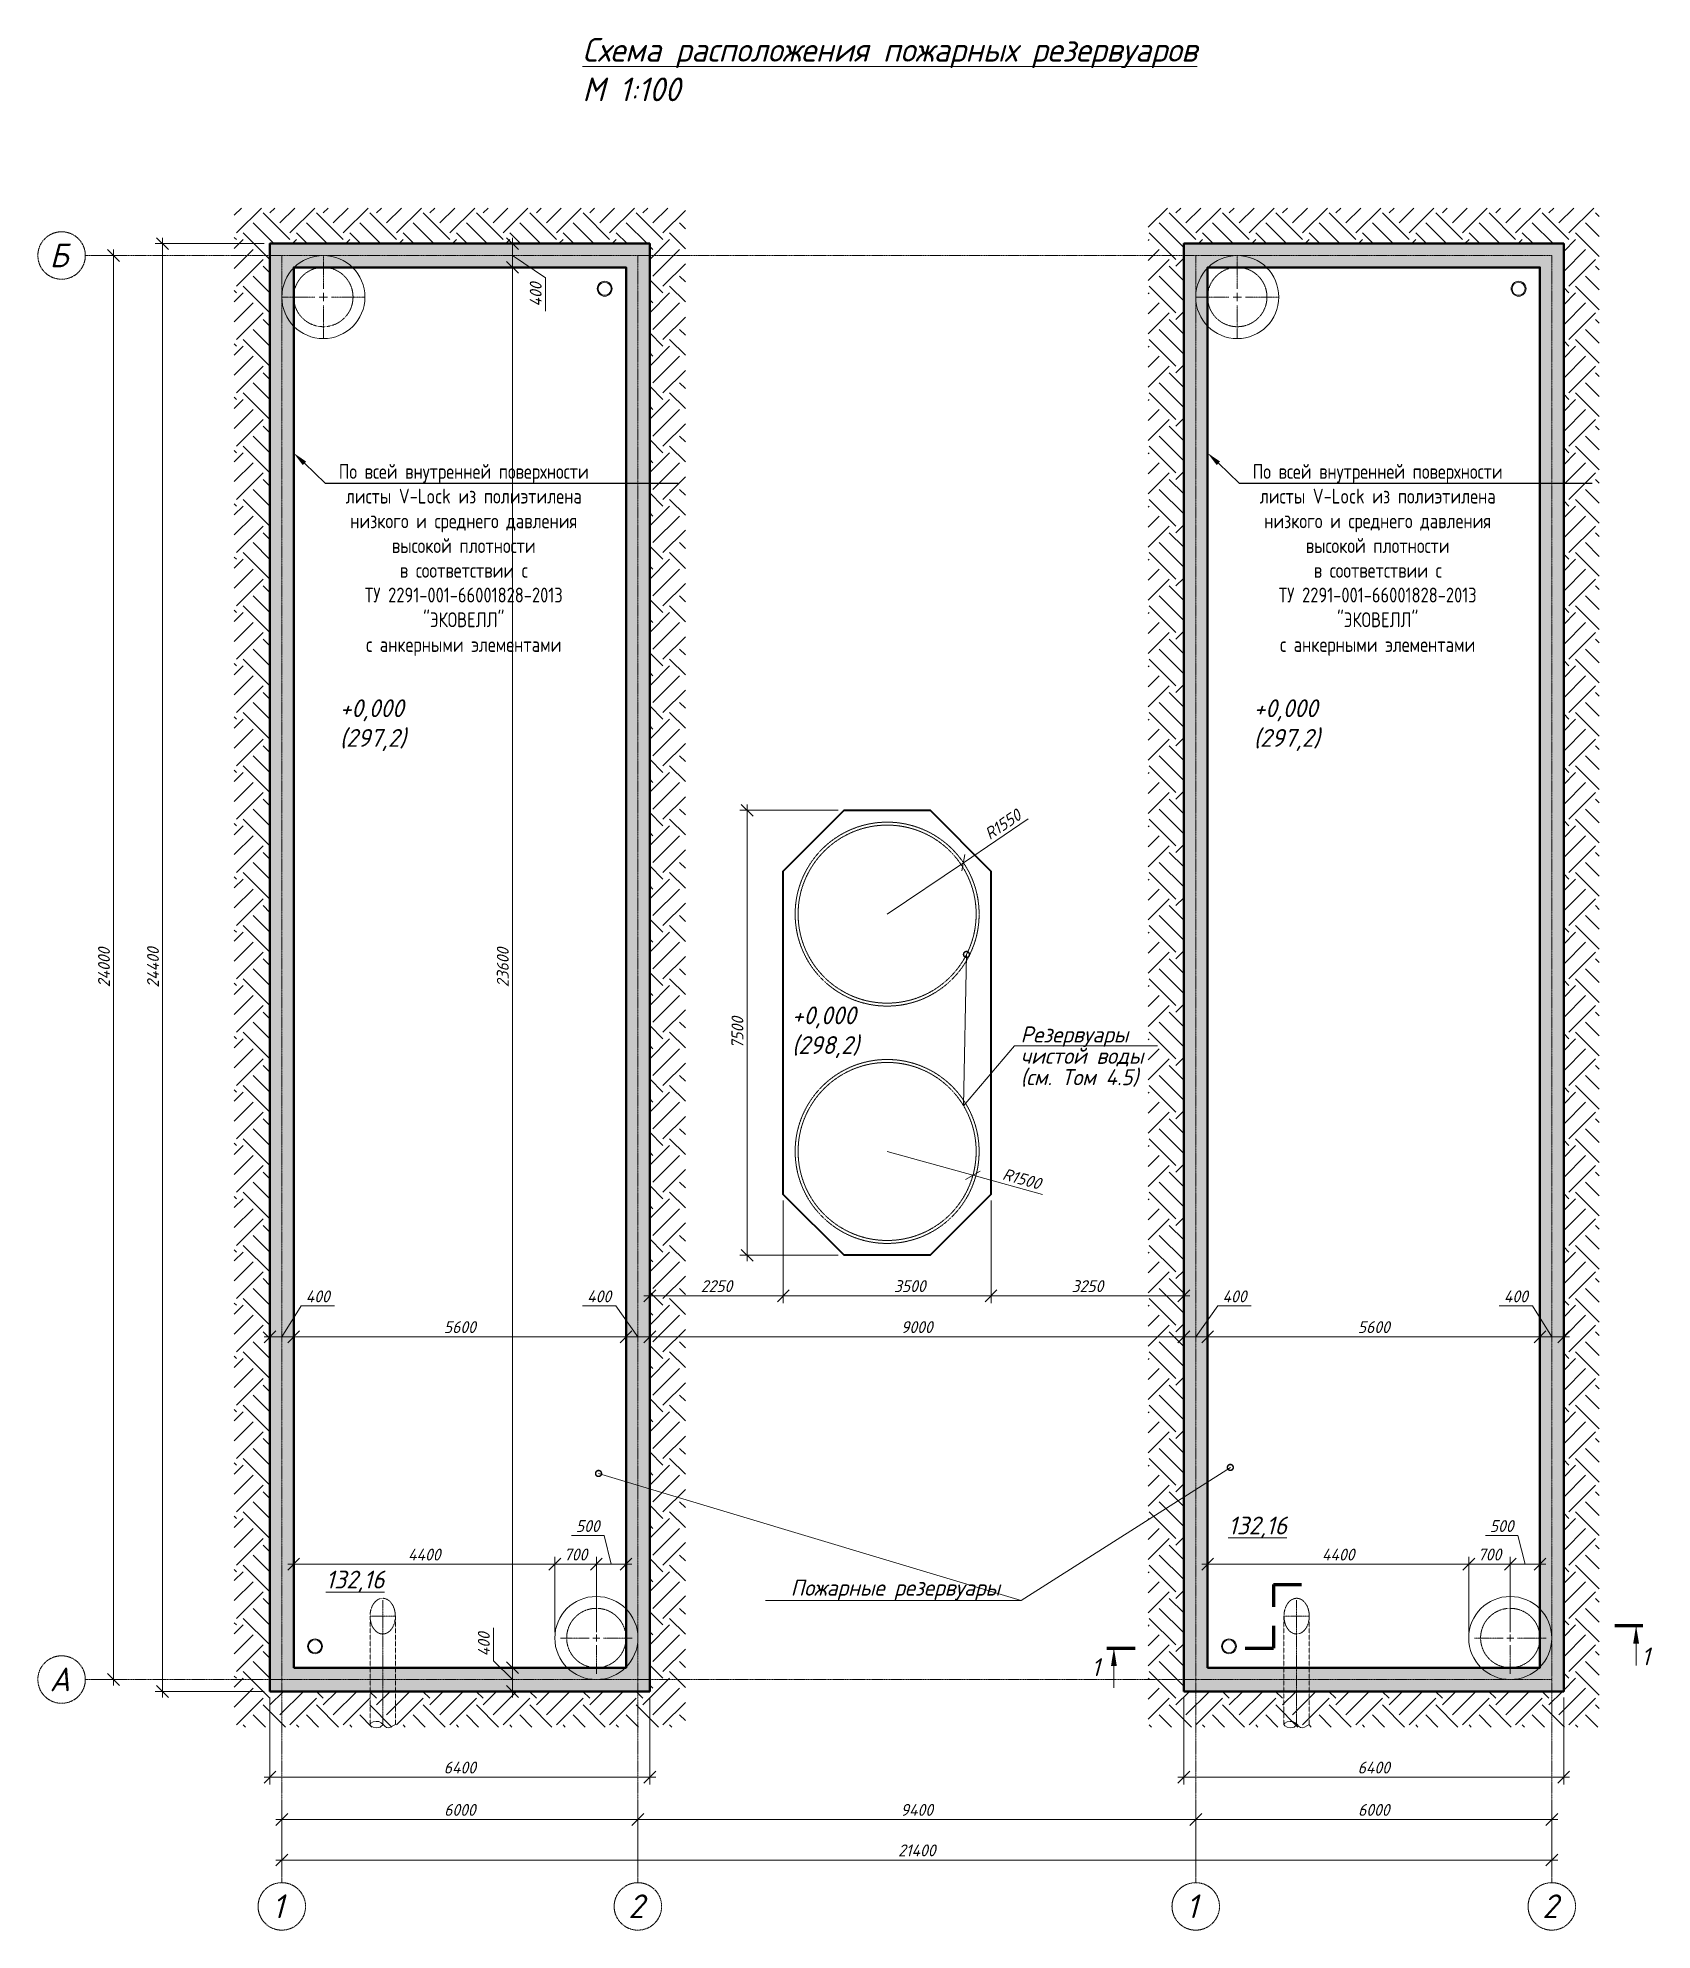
# Model space of a CAD drawing. Header units: millimetres. Extents: x 339888 to 1025294, y -263818 to -40540.
# Drawn here: x 489463 to 516664, y -140857 to -108964 of the extents above; entities that cross this region are included whole.
import ezdxf
from ezdxf import colors
from ezdxf.entities.mleader import LeaderData, LeaderLine
from ezdxf.math import Vec2, Vec3

# ---------------------------------------------------------------- set-up
doc = ezdxf.new("R2010")
doc.units = ezdxf.units.MM
doc.linetypes.add('CENTER2', pattern=[28.575, 19.05, -3.175, 3.175, -3.175])
doc.linetypes.add('штриховая', pattern=[19.05, 12.7, -6.35])
doc.layers.get('0').update_dxf_attribs({"lineweight": 15})
for name, color, linetype, lineweight in [('0 @ 100', 7, 'Continuous', 15), ('0 @ 50', 7, 'Continuous', 15), ('Оси', 126, 'CENTER2', 15), ('Размеры', 250, 'Continuous', 18)]:
    doc.layers.add(name, color=color, linetype=linetype, lineweight=lineweight)
doc.layers.add('Выноски', color=7, linetype='Continuous')
doc.styles.add('GOST 2.304', font='CS_Gost2304.shx')
doc.styles.add('ГОСТ 2', font='GOST_Common Italic.ttf', dxfattribs={"height": 2})
doc.styles.add('ГОСТ 2.5', font='GOST_Common Italic.ttf', dxfattribs={"height": 2.5})
doc.styles.add('ГОСТ 3', font='GOST_Common Italic.ttf', dxfattribs={"height": 3})
doc.styles.add('Размерный 2', font='isocpeui.ttf', dxfattribs={"height": 2})
doc.dimstyles.new('ISO-25', dxfattribs={"dimtxt": 2, "dimasz": 1.8, "dimexe": 1, "dimexo": 2, "dimtad": 1, "dimdec": 0, "dimlfac": 100, "dimtxsty": 'Размерный 2', "dimblk": 'OBLIQUE', "dimcen": 2, "dimdle": 1, "dimclrd": 251, "dimclre": 251, "dimadec": 0, "dimazin": 0, "dimtfac": 1, "dimtdec": 0, "dimtmove": 0, "dimatfit": 3, "dimfxl": 1, "dimlwd": 15, "dimlwe": 15, "dimarcsym": 0})
doc.dimstyles.new('ГОСТ_2К', dxfattribs={"dimtxt": 2, "dimasz": 2, "dimexe": 1.25, "dimexo": 1, "dimtad": 1, "dimdec": 0, "dimtxsty": 'ГОСТ 2', "dimblk": 'OBLIQUE', "dimcen": -2.5, "dimdle": 1, "dimclrd": 251, "dimclre": 251, "dimclrt": 256, "dimadec": 1, "dimazin": 0, "dimtfac": 1, "dimtdec": 0, "dimtmove": 0, "dimatfit": 3, "dimfxl": 1, "dimlwd": 15, "dimlwe": 15, "dimarcsym": 1})
pattern_1 = [(45, (-4694.7, 0), (101.02788, 370.435565), [476.25, -95.25, 0, -95.25])]
pattern_2 = [(45, (-4694.7, 0), (0, 898.0256), [635, -635]), (45, (-4863.1, 168.4), (0, 898.0256), [635, -635]), (45, (-5031.45, 336.76), (0, 898.0256), [635, -635]), (135, (-5031.45, 449), (-898.0256, 0), [635, -635]), (135, (-4863.1, 617.4), (-898.0256, 0), [635, -635]), (135, (-4694.7, 785.8), (-898.0256, 0), [635, -635])]

msp = doc.modelspace()

# ---------------------------------------------------------------- texts
at = {"layer": '0 @ 100', "lineweight": 15, "style": 'ГОСТ 3'}
for p in [(516481.71052, -136392.66356), (507215.59509, -136574.44374)]:
    msp.add_text('1', height=300, dxfattribs=at).set_placement(p)
at = {"layer": '0 @ 100', "lineweight": 15, "attachment_point": 1, "style": 'ГОСТ 3'}
for s, width, heights, insert, char_height in [('\\pi277.81;{\\LСхема расположения пожарных резервуаров \\P\\pi5046.1;}М 1:100', 11700.4699942, [1202.64657], (498361.06523, -108965.79801), 400), ('+0,000\\P(297,2)', 1155.9548338, [0], (494550.39018, -120113.18063), 300), ('+0,000\\P(297,2)', 1155.9548338, [0], (509950.39018, -120113.18063), 300), ('+0,000\\P(298,2)', 1155.9548338, [0], (502170.19536, -125289.29474), 300), ('{\\L132,16}', 1155.9548338, [0], (509522.87084, -133886.44013), 300), ('{\\L132,16}', 1155.9548338, [0], (494313.43204, -134797.84646), 300)]:
    msp.add_mtext_dynamic_manual_height_columns(s, width=width, gutter_width=1500, heights=heights, dxfattribs=dict(at, insert=insert, char_height=char_height))
at = {"layer": 'Оси', "style": 'ГОСТ 2'}
for s, p in [('Б', (489661.88291, -112829.94433)), ('А', (489661.88291, -136829.94433)), ('1', (493414.23751, -140653.58983)), ('2', (499414.23751, -140653.58983)), ('1', (508814.23751, -140653.58983)), ('2', (514814.23751, -140653.58983))]:
    msp.add_text(s, height=400, dxfattribs=at).set_placement(p)

# ---------------------------------------------------------------- blocks, each defined once
blk = doc.blocks.new('_Oblique')
at = {"color": 0, "linetype": 'ByBlock', "lineweight": -2}
blk.add_line((-0.5, -0.5), (0.5, 0.5), dxfattribs=at)
blk = doc.blocks.new('*D552')
at = {"color": 251, "lineweight": 15, "transparency": 16777216}
for p, q in [((493474, -138993), (499674, -138993)), ((493574, -139957), (493574, -138868)), ((499574, -139957), (499574, -138868))]:
    blk.add_line(p, q, dxfattribs=at)
at = {"layer": 'Defpoints', "color": 0, "lineweight": 15, "transparency": 16777216}
for p in [(499574, -138993), (493574, -140057), (499574, -140057)]:
    blk.add_point(p, dxfattribs=at)
at = {"color": 251, "lineweight": 15, "transparency": 16777216, "xscale": 200, "yscale": 200, "zscale": 200, "rotation": 180}
blk.add_blockref('_Oblique', (493574, -138993), dxfattribs=at)
at = {"color": 251, "lineweight": 15, "transparency": 16777216, "xscale": 200, "yscale": 200, "zscale": 200}
blk.add_blockref('_Oblique', (499574, -138993), dxfattribs=at)
at = {"lineweight": 15, "transparency": 16777216, "insert": (496574, -138830), "char_height": 200, "attachment_point": 5, "style": 'ГОСТ 2'}
blk.add_mtext('6000', dxfattribs=at)
blk = doc.blocks.new('*D553')
at = {"color": 251, "lineweight": 15, "transparency": 16777216}
for p, q in [((499474, -138993), (509074, -138993)), ((499574, -139957), (499574, -138868)), ((508974, -139957), (508974, -138868))]:
    blk.add_line(p, q, dxfattribs=at)
at = {"layer": 'Defpoints', "color": 0, "lineweight": 15, "transparency": 16777216}
for p in [(508974, -138993), (499574, -140057), (508974, -140057)]:
    blk.add_point(p, dxfattribs=at)
at = {"color": 251, "lineweight": 15, "transparency": 16777216, "xscale": 200, "yscale": 200, "zscale": 200, "rotation": 180}
blk.add_blockref('_Oblique', (499574, -138993), dxfattribs=at)
at = {"color": 251, "lineweight": 15, "transparency": 16777216, "xscale": 200, "yscale": 200, "zscale": 200}
blk.add_blockref('_Oblique', (508974, -138993), dxfattribs=at)
at = {"lineweight": 15, "transparency": 16777216, "insert": (504274, -138830), "char_height": 200, "attachment_point": 5, "style": 'ГОСТ 2'}
blk.add_mtext('9400', dxfattribs=at)
blk = doc.blocks.new('*D554')
at = {"color": 251, "lineweight": 15, "transparency": 16777216}
for p, q in [((508874, -138993), (515074, -138993)), ((508974, -139957), (508974, -138868)), ((514974, -139957), (514974, -138868))]:
    blk.add_line(p, q, dxfattribs=at)
at = {"layer": 'Defpoints', "color": 0, "lineweight": 15, "transparency": 16777216}
for p in [(514974, -138993), (508974, -140057), (514974, -140057)]:
    blk.add_point(p, dxfattribs=at)
at = {"color": 251, "lineweight": 15, "transparency": 16777216, "xscale": 200, "yscale": 200, "zscale": 200, "rotation": 180}
blk.add_blockref('_Oblique', (508974, -138993), dxfattribs=at)
at = {"color": 251, "lineweight": 15, "transparency": 16777216, "xscale": 200, "yscale": 200, "zscale": 200}
blk.add_blockref('_Oblique', (514974, -138993), dxfattribs=at)
at = {"lineweight": 15, "transparency": 16777216, "insert": (511974, -138830), "char_height": 200, "attachment_point": 5, "style": 'ГОСТ 2'}
blk.add_mtext('6000', dxfattribs=at)
blk = doc.blocks.new('*D555')
at = {"color": 251, "lineweight": 15, "transparency": 16777216}
for p, q in [((515074, -139675), (493474, -139675)), ((493574, -139957), (493574, -139550)), ((514974, -139957), (514974, -139550))]:
    blk.add_line(p, q, dxfattribs=at)
at = {"layer": 'Defpoints', "color": 0, "lineweight": 15, "transparency": 16777216}
for p in [(493574, -139675), (493574, -140057), (514974, -140057)]:
    blk.add_point(p, dxfattribs=at)
at = {"color": 251, "lineweight": 15, "transparency": 16777216, "xscale": 200, "yscale": 200, "zscale": 200, "rotation": 180}
blk.add_blockref('_Oblique', (493574, -139675), dxfattribs=at)
at = {"color": 251, "lineweight": 15, "transparency": 16777216, "xscale": 200, "yscale": 200, "zscale": 200}
blk.add_blockref('_Oblique', (514974, -139675), dxfattribs=at)
at = {"lineweight": 15, "transparency": 16777216, "insert": (504274, -139512), "char_height": 200, "attachment_point": 5, "style": 'ГОСТ 2'}
blk.add_mtext('21400', dxfattribs=at)
blk = doc.blocks.new('*D557')
at = {"color": 251, "lineweight": 15, "transparency": 16777216}
for p, q in [((490739, -136733), (490739, -112533)), ((490363, -112633), (490864, -112633)), ((490363, -136633), (490864, -136633))]:
    blk.add_line(p, q, dxfattribs=at)
at = {"layer": 'Defpoints', "color": 0, "lineweight": 15, "transparency": 16777216}
for p in [(490263, -112633), (490739, -112633), (490263, -136633)]:
    blk.add_point(p, dxfattribs=at)
at = {"color": 251, "lineweight": 15, "transparency": 16777216, "xscale": 200, "yscale": 200, "zscale": 200}
for p, rotation in [((490739, -112633), 90), ((490739, -136633), 270)]:
    blk.add_blockref('_Oblique', p, dxfattribs=dict(at, rotation=rotation))
at = {"lineweight": 15, "transparency": 16777216, "insert": (490577, -124633), "char_height": 200, "attachment_point": 5, "rotation": 90, "style": 'ГОСТ 2'}
blk.add_mtext('24000', dxfattribs=at)
blk = doc.blocks.new('*D558')
at = {"color": 251, "lineweight": 15, "transparency": 16777216}
for p, q in [((502949, -121983), (501290, -121983)), ((501415, -129583), (501415, -121883)), ((502949, -129483), (501290, -129483))]:
    blk.add_line(p, q, dxfattribs=at)
at = {"layer": 'Defpoints', "color": 0, "lineweight": 15, "transparency": 16777216}
for p in [(501415, -121983), (503049, -121983), (503049, -129483)]:
    blk.add_point(p, dxfattribs=at)
at = {"color": 251, "lineweight": 15, "transparency": 16777216, "xscale": 200, "yscale": 200, "zscale": 200}
for p, rotation in [((501415, -121983), 90), ((501415, -129483), 270)]:
    blk.add_blockref('_Oblique', p, dxfattribs=dict(at, rotation=rotation))
at = {"lineweight": 15, "transparency": 16777216, "insert": (501251, -125733), "char_height": 200, "attachment_point": 5, "rotation": 90, "style": 'ГОСТ 2'}
blk.add_mtext('7500', dxfattribs=at)
blk = doc.blocks.new('*D559')
at = {"color": 251, "lineweight": 15, "transparency": 16777216}
for p, q in [((502024, -128558), (502024, -130290)), ((505524, -128558), (505524, -130290)), ((501924, -130165), (505624, -130165))]:
    blk.add_line(p, q, dxfattribs=at)
at = {"layer": 'Defpoints', "color": 0, "lineweight": 15, "transparency": 16777216}
for p in [(502024, -128458), (505524, -128458), (505524, -130165)]:
    blk.add_point(p, dxfattribs=at)
at = {"color": 251, "lineweight": 15, "transparency": 16777216, "xscale": 200, "yscale": 200, "zscale": 200, "rotation": 180}
blk.add_blockref('_Oblique', (502024, -130165), dxfattribs=at)
at = {"color": 251, "lineweight": 15, "transparency": 16777216, "xscale": 200, "yscale": 200, "zscale": 200}
blk.add_blockref('_Oblique', (505524, -130165), dxfattribs=at)
at = {"lineweight": 15, "transparency": 16777216, "insert": (504155, -130002), "char_height": 200, "attachment_point": 5, "style": 'ГОСТ 2'}
blk.add_mtext('3500', dxfattribs=at)
blk = doc.blocks.new('_DotSmall')
at = {"color": 0, "linetype": 'ByBlock', "const_width": 0.5}
blk.add_lwpolyline([(-0.0625, 0, 1), (0.0625, 0, 1)], format="xyb", close=True, dxfattribs=at)
blk = doc.blocks.new('*D674')
at = {"color": 251, "lineweight": 15, "transparency": 16777216}
for p, q in [((505524, -128558), (505524, -130290)), ((508774, -128558), (508774, -130290)), ((505424, -130165), (508874, -130165))]:
    blk.add_line(p, q, dxfattribs=at)
at = {"layer": 'Defpoints', "color": 0, "lineweight": 15, "transparency": 16777216}
for p in [(505524, -128458), (508774, -128458), (508774, -130165)]:
    blk.add_point(p, dxfattribs=at)
at = {"color": 251, "lineweight": 15, "transparency": 16777216, "xscale": 200, "yscale": 200, "zscale": 200, "rotation": 180}
blk.add_blockref('_Oblique', (505524, -130165), dxfattribs=at)
at = {"color": 251, "lineweight": 15, "transparency": 16777216, "xscale": 200, "yscale": 200, "zscale": 200}
blk.add_blockref('_Oblique', (508774, -130165), dxfattribs=at)
at = {"lineweight": 15, "transparency": 16777216, "insert": (507149, -130002), "char_height": 200, "attachment_point": 5, "style": 'ГОСТ 2'}
blk.add_mtext('3250', dxfattribs=at)
blk = doc.blocks.new('*D675')
at = {"color": 251, "lineweight": 15, "transparency": 16777216}
for p, q in [((499774, -128558), (499774, -130290)), ((502024, -128558), (502024, -130290)), ((502124, -130165), (499674, -130165))]:
    blk.add_line(p, q, dxfattribs=at)
at = {"layer": 'Defpoints', "color": 0, "lineweight": 15, "transparency": 16777216}
for p in [(499774, -128458), (502024, -128458), (499774, -130165)]:
    blk.add_point(p, dxfattribs=at)
at = {"color": 251, "lineweight": 15, "transparency": 16777216, "xscale": 200, "yscale": 200, "zscale": 200, "rotation": 180}
blk.add_blockref('_Oblique', (499774, -130165), dxfattribs=at)
at = {"color": 251, "lineweight": 15, "transparency": 16777216, "xscale": 200, "yscale": 200, "zscale": 200}
blk.add_blockref('_Oblique', (502024, -130165), dxfattribs=at)
at = {"lineweight": 15, "transparency": 16777216, "insert": (500899, -130002), "char_height": 200, "attachment_point": 5, "style": 'ГОСТ 2'}
blk.add_mtext('2250', dxfattribs=at)
blk = doc.blocks.new('*D676')
at = {"color": 251, "lineweight": 15, "transparency": 16777216}
for p, q in [((493274, -112433), (491440, -112433)), ((491565, -136933), (491565, -112333)), ((493274, -136833), (491440, -136833))]:
    blk.add_line(p, q, dxfattribs=at)
at = {"layer": 'Defpoints', "color": 0, "lineweight": 15, "transparency": 16777216}
for p in [(491565, -112433), (493374, -112433), (493374, -136833)]:
    blk.add_point(p, dxfattribs=at)
at = {"color": 251, "lineweight": 15, "transparency": 16777216, "xscale": 200, "yscale": 200, "zscale": 200}
for p, rotation in [((491565, -112433), 90), ((491565, -136833), 270)]:
    blk.add_blockref('_Oblique', p, dxfattribs=dict(at, rotation=rotation))
at = {"lineweight": 15, "transparency": 16777216, "insert": (491403, -124633), "char_height": 200, "attachment_point": 5, "rotation": 90, "style": 'ГОСТ 2'}
blk.add_mtext('24400', dxfattribs=at)
blk = doc.blocks.new('*D677')
at = {"color": 251, "lineweight": 15, "transparency": 16777216}
for p, q in [((499774, -130265), (499774, -130981)), ((508774, -130265), (508774, -130981)), ((499674, -130856), (508874, -130856))]:
    blk.add_line(p, q, dxfattribs=at)
at = {"layer": 'Defpoints', "color": 0, "lineweight": 15, "transparency": 16777216}
for p in [(499774, -130165), (508774, -130165), (508774, -130856)]:
    blk.add_point(p, dxfattribs=at)
at = {"color": 251, "lineweight": 15, "transparency": 16777216, "xscale": 200, "yscale": 200, "zscale": 200, "rotation": 180}
blk.add_blockref('_Oblique', (499774, -130856), dxfattribs=at)
at = {"color": 251, "lineweight": 15, "transparency": 16777216, "xscale": 200, "yscale": 200, "zscale": 200}
blk.add_blockref('_Oblique', (508774, -130856), dxfattribs=at)
at = {"lineweight": 15, "transparency": 16777216, "insert": (504274, -130693), "char_height": 200, "attachment_point": 5, "style": 'ГОСТ 2'}
blk.add_mtext('9000', dxfattribs=at)
blk = doc.blocks.new('*D678')
at = {"color": 251, "lineweight": 15, "transparency": 16777216}
for p, q in [((508774, -130265), (508774, -130981)), ((508974, -130856), (509347, -130337)), ((509347, -130337), (509906, -130337)), ((509174, -130756), (509174, -130731)), ((508674, -130856), (509274, -130856))]:
    blk.add_line(p, q, dxfattribs=at)
at = {"layer": 'Defpoints', "color": 0, "lineweight": 15, "transparency": 16777216}
for p in [(508774, -130165), (509174, -130856), (509174, -130856)]:
    blk.add_point(p, dxfattribs=at)
at = {"color": 251, "lineweight": 15, "transparency": 16777216, "xscale": 200, "yscale": 200, "zscale": 200, "rotation": 180}
blk.add_blockref('_Oblique', (508774, -130856), dxfattribs=at)
at = {"color": 251, "lineweight": 15, "transparency": 16777216, "xscale": 200, "yscale": 200, "zscale": 200}
blk.add_blockref('_Oblique', (509174, -130856), dxfattribs=at)
at = {"lineweight": 15, "transparency": 16777216, "insert": (509627, -130175), "char_height": 200, "attachment_point": 5, "style": 'ГОСТ 2'}
blk.add_mtext('400', dxfattribs=at)
blk = doc.blocks.new('*D679')
at = {"color": 251, "lineweight": 15, "transparency": 16777216}
for p, q in [((509174, -130756), (509174, -130731)), ((514774, -130756), (514774, -130731)), ((509074, -130856), (514874, -130856))]:
    blk.add_line(p, q, dxfattribs=at)
at = {"layer": 'Defpoints', "color": 0, "lineweight": 15, "transparency": 16777216}
for p in [(509174, -130856), (514774, -130856), (514774, -130856)]:
    blk.add_point(p, dxfattribs=at)
at = {"color": 251, "lineweight": 15, "transparency": 16777216, "xscale": 200, "yscale": 200, "zscale": 200, "rotation": 180}
blk.add_blockref('_Oblique', (509174, -130856), dxfattribs=at)
at = {"color": 251, "lineweight": 15, "transparency": 16777216, "xscale": 200, "yscale": 200, "zscale": 200}
blk.add_blockref('_Oblique', (514774, -130856), dxfattribs=at)
at = {"lineweight": 15, "transparency": 16777216, "insert": (511974, -130693), "char_height": 200, "attachment_point": 5, "style": 'ГОСТ 2'}
blk.add_mtext('5600', dxfattribs=at)
blk = doc.blocks.new('*D680')
at = {"color": 251, "lineweight": 15, "transparency": 16777216}
for p, q in [((514648, -130337), (514088, -130337)), ((514974, -130856), (514648, -130337)), ((514774, -130756), (514774, -130731)), ((515174, -130756), (515174, -130731)), ((514674, -130856), (515274, -130856))]:
    blk.add_line(p, q, dxfattribs=at)
at = {"layer": 'Defpoints', "color": 0, "lineweight": 15, "transparency": 16777216}
for p in [(514774, -130856), (515174, -130856), (515174, -130856)]:
    blk.add_point(p, dxfattribs=at)
at = {"color": 251, "lineweight": 15, "transparency": 16777216, "xscale": 200, "yscale": 200, "zscale": 200, "rotation": 180}
blk.add_blockref('_Oblique', (514774, -130856), dxfattribs=at)
at = {"color": 251, "lineweight": 15, "transparency": 16777216, "xscale": 200, "yscale": 200, "zscale": 200}
blk.add_blockref('_Oblique', (515174, -130856), dxfattribs=at)
at = {"lineweight": 15, "transparency": 16777216, "insert": (514368, -130175), "char_height": 200, "attachment_point": 5, "style": 'ГОСТ 2'}
blk.add_mtext('400', dxfattribs=at)
blk = doc.blocks.new('*D681')
at = {"color": 251, "lineweight": 15, "transparency": 16777216}
for p, q in [((499201, -130337), (498641, -130337)), ((499574, -130856), (499201, -130337)), ((499774, -130265), (499774, -130981)), ((499374, -130756), (499374, -130731)), ((499874, -130856), (499274, -130856))]:
    blk.add_line(p, q, dxfattribs=at)
at = {"layer": 'Defpoints', "color": 0, "lineweight": 15, "transparency": 16777216}
for p in [(499774, -130165), (499374, -130856), (499374, -130856)]:
    blk.add_point(p, dxfattribs=at)
at = {"color": 251, "lineweight": 15, "transparency": 16777216, "xscale": 200, "yscale": 200, "zscale": 200, "rotation": 180}
blk.add_blockref('_Oblique', (499374, -130856), dxfattribs=at)
at = {"color": 251, "lineweight": 15, "transparency": 16777216, "xscale": 200, "yscale": 200, "zscale": 200}
blk.add_blockref('_Oblique', (499774, -130856), dxfattribs=at)
at = {"lineweight": 15, "transparency": 16777216, "insert": (498921, -130175), "char_height": 200, "attachment_point": 5, "style": 'ГОСТ 2'}
blk.add_mtext('400', dxfattribs=at)
blk = doc.blocks.new('*D682')
at = {"color": 251, "lineweight": 15, "transparency": 16777216}
for p, q in [((493774, -130756), (493774, -130731)), ((499374, -130756), (499374, -130731)), ((499474, -130856), (493674, -130856))]:
    blk.add_line(p, q, dxfattribs=at)
at = {"layer": 'Defpoints', "color": 0, "lineweight": 15, "transparency": 16777216}
for p in [(493774, -130856), (493774, -130856), (499374, -130856)]:
    blk.add_point(p, dxfattribs=at)
at = {"color": 251, "lineweight": 15, "transparency": 16777216, "xscale": 200, "yscale": 200, "zscale": 200, "rotation": 180}
blk.add_blockref('_Oblique', (493774, -130856), dxfattribs=at)
at = {"color": 251, "lineweight": 15, "transparency": 16777216, "xscale": 200, "yscale": 200, "zscale": 200}
blk.add_blockref('_Oblique', (499374, -130856), dxfattribs=at)
at = {"lineweight": 15, "transparency": 16777216, "insert": (496574, -130693), "char_height": 200, "attachment_point": 5, "style": 'ГОСТ 2'}
blk.add_mtext('5600', dxfattribs=at)
blk = doc.blocks.new('*D683')
at = {"color": 251, "lineweight": 15, "transparency": 16777216}
for p, q in [((493574, -130856), (493900, -130337)), ((493900, -130337), (494459, -130337)), ((493374, -130756), (493374, -130731)), ((493774, -130756), (493774, -130731)), ((493874, -130856), (493274, -130856))]:
    blk.add_line(p, q, dxfattribs=at)
at = {"layer": 'Defpoints', "color": 0, "lineweight": 15, "transparency": 16777216}
for p in [(493374, -130856), (493374, -130856), (493774, -130856)]:
    blk.add_point(p, dxfattribs=at)
at = {"color": 251, "lineweight": 15, "transparency": 16777216, "xscale": 200, "yscale": 200, "zscale": 200, "rotation": 180}
blk.add_blockref('_Oblique', (493374, -130856), dxfattribs=at)
at = {"color": 251, "lineweight": 15, "transparency": 16777216, "xscale": 200, "yscale": 200, "zscale": 200}
blk.add_blockref('_Oblique', (493774, -130856), dxfattribs=at)
at = {"lineweight": 15, "transparency": 16777216, "insert": (494179, -130175), "char_height": 200, "attachment_point": 5, "style": 'ГОСТ 2'}
blk.add_mtext('400', dxfattribs=at)
blk = doc.blocks.new('*D684')
at = {"color": 251, "lineweight": 15, "transparency": 16777216}
for p, q in [((498174, -135833), (498174, -134564)), ((498874, -135833), (498874, -134564)), ((498974, -134689), (498074, -134689))]:
    blk.add_line(p, q, dxfattribs=at)
at = {"layer": 'Defpoints', "color": 0, "lineweight": 15, "transparency": 16777216}
for p in [(498174, -134689), (498174, -135933), (498874, -135933)]:
    blk.add_point(p, dxfattribs=at)
at = {"color": 251, "lineweight": 15, "transparency": 16777216, "xscale": 200, "yscale": 200, "zscale": 200, "rotation": 180}
blk.add_blockref('_Oblique', (498174, -134689), dxfattribs=at)
at = {"color": 251, "lineweight": 15, "transparency": 16777216, "xscale": 200, "yscale": 200, "zscale": 200}
blk.add_blockref('_Oblique', (498874, -134689), dxfattribs=at)
at = {"lineweight": 15, "transparency": 16777216, "insert": (498524, -134526), "char_height": 200, "attachment_point": 5, "style": 'ГОСТ 2'}
blk.add_mtext('700', dxfattribs=at)
blk = doc.blocks.new('*D685')
at = {"color": 251, "lineweight": 15, "transparency": 16777216}
for p, q in [((493774, -135564), (493774, -134564)), ((498174, -135833), (498174, -134564)), ((498274, -134689), (493674, -134689))]:
    blk.add_line(p, q, dxfattribs=at)
at = {"layer": 'Defpoints', "color": 0, "lineweight": 15, "transparency": 16777216}
for p in [(493774, -134689), (493774, -135664), (498174, -135933)]:
    blk.add_point(p, dxfattribs=at)
at = {"color": 251, "lineweight": 15, "transparency": 16777216, "xscale": 200, "yscale": 200, "zscale": 200, "rotation": 180}
blk.add_blockref('_Oblique', (493774, -134689), dxfattribs=at)
at = {"color": 251, "lineweight": 15, "transparency": 16777216, "xscale": 200, "yscale": 200, "zscale": 200}
blk.add_blockref('_Oblique', (498174, -134689), dxfattribs=at)
at = {"lineweight": 15, "transparency": 16777216, "insert": (495974, -134527), "char_height": 200, "attachment_point": 5, "style": 'ГОСТ 2'}
blk.add_mtext('4400', dxfattribs=at)
blk = doc.blocks.new('*D686')
at = {"color": 251, "lineweight": 15, "transparency": 16777216}
for p, q in [((499004, -134208), (498454, -134208)), ((499124, -134689), (499004, -134208)), ((498874, -135833), (498874, -134564)), ((499374, -135833), (499374, -134564)), ((498774, -134689), (499474, -134689))]:
    blk.add_line(p, q, dxfattribs=at)
at = {"layer": 'Defpoints', "color": 0, "lineweight": 15, "transparency": 16777216}
for p in [(499374, -134689), (498874, -135933), (499374, -135933)]:
    blk.add_point(p, dxfattribs=at)
at = {"color": 251, "lineweight": 15, "transparency": 16777216, "xscale": 200, "yscale": 200, "zscale": 200, "rotation": 180}
blk.add_blockref('_Oblique', (498874, -134689), dxfattribs=at)
at = {"color": 251, "lineweight": 15, "transparency": 16777216, "xscale": 200, "yscale": 200, "zscale": 200}
blk.add_blockref('_Oblique', (499374, -134689), dxfattribs=at)
at = {"lineweight": 15, "transparency": 16777216, "insert": (498729, -134046), "char_height": 200, "attachment_point": 5, "style": 'ГОСТ 2'}
blk.add_mtext('500', dxfattribs=at)
blk = doc.blocks.new('*D687')
at = {"color": 251, "lineweight": 15, "transparency": 16777216}
for p, q in [((513574, -135833), (513574, -134564)), ((514274, -135833), (514274, -134564)), ((514374, -134689), (513474, -134689))]:
    blk.add_line(p, q, dxfattribs=at)
at = {"layer": 'Defpoints', "color": 0, "lineweight": 15, "transparency": 16777216}
for p in [(513574, -134689), (513574, -135933), (514274, -135933)]:
    blk.add_point(p, dxfattribs=at)
at = {"color": 251, "lineweight": 15, "transparency": 16777216, "xscale": 200, "yscale": 200, "zscale": 200, "rotation": 180}
blk.add_blockref('_Oblique', (513574, -134689), dxfattribs=at)
at = {"color": 251, "lineweight": 15, "transparency": 16777216, "xscale": 200, "yscale": 200, "zscale": 200}
blk.add_blockref('_Oblique', (514274, -134689), dxfattribs=at)
at = {"lineweight": 15, "transparency": 16777216, "insert": (513924, -134526), "char_height": 200, "attachment_point": 5, "style": 'ГОСТ 2'}
blk.add_mtext('700', dxfattribs=at)
blk = doc.blocks.new('*D688')
at = {"color": 251, "lineweight": 15, "transparency": 16777216}
for p, q in [((509174, -135564), (509174, -134564)), ((513574, -135833), (513574, -134564)), ((513674, -134689), (509074, -134689))]:
    blk.add_line(p, q, dxfattribs=at)
at = {"layer": 'Defpoints', "color": 0, "lineweight": 15, "transparency": 16777216}
for p in [(509174, -134689), (509174, -135664), (513574, -135933)]:
    blk.add_point(p, dxfattribs=at)
at = {"color": 251, "lineweight": 15, "transparency": 16777216, "xscale": 200, "yscale": 200, "zscale": 200, "rotation": 180}
blk.add_blockref('_Oblique', (509174, -134689), dxfattribs=at)
at = {"color": 251, "lineweight": 15, "transparency": 16777216, "xscale": 200, "yscale": 200, "zscale": 200}
blk.add_blockref('_Oblique', (513574, -134689), dxfattribs=at)
at = {"lineweight": 15, "transparency": 16777216, "insert": (511374, -134527), "char_height": 200, "attachment_point": 5, "style": 'ГОСТ 2'}
blk.add_mtext('4400', dxfattribs=at)
blk = doc.blocks.new('*D689')
at = {"color": 251, "lineweight": 15, "transparency": 16777216}
for p, q in [((514404, -134208), (513854, -134208)), ((514524, -134689), (514404, -134208)), ((514274, -135833), (514274, -134564)), ((514774, -135833), (514774, -134564)), ((514174, -134689), (514874, -134689))]:
    blk.add_line(p, q, dxfattribs=at)
at = {"layer": 'Defpoints', "color": 0, "lineweight": 15, "transparency": 16777216}
for p in [(514774, -134689), (514274, -135933), (514774, -135933)]:
    blk.add_point(p, dxfattribs=at)
at = {"color": 251, "lineweight": 15, "transparency": 16777216, "xscale": 200, "yscale": 200, "zscale": 200, "rotation": 180}
blk.add_blockref('_Oblique', (514274, -134689), dxfattribs=at)
at = {"color": 251, "lineweight": 15, "transparency": 16777216, "xscale": 200, "yscale": 200, "zscale": 200}
blk.add_blockref('_Oblique', (514774, -134689), dxfattribs=at)
at = {"lineweight": 15, "transparency": 16777216, "insert": (514129, -134046), "char_height": 200, "attachment_point": 5, "style": 'ГОСТ 2'}
blk.add_mtext('500', dxfattribs=at)
blk = doc.blocks.new('*D691')
at = {"color": 251, "lineweight": 15, "transparency": 16777216}
for p, q in [((499274, -112833), (497335, -112833)), ((497460, -136533), (497460, -112733)), ((499274, -136433), (497335, -136433))]:
    blk.add_line(p, q, dxfattribs=at)
at = {"layer": 'Defpoints', "color": 0, "lineweight": 15, "transparency": 16777216}
for p in [(497460, -112833), (499374, -112833), (499374, -136433)]:
    blk.add_point(p, dxfattribs=at)
at = {"color": 251, "lineweight": 15, "transparency": 16777216, "xscale": 200, "yscale": 200, "zscale": 200}
for p, rotation in [((497460, -112833), 90), ((497460, -136433), 270)]:
    blk.add_blockref('_Oblique', p, dxfattribs=dict(at, rotation=rotation))
at = {"lineweight": 15, "transparency": 16777216, "insert": (497297, -124633), "char_height": 200, "attachment_point": 5, "rotation": 90, "style": 'ГОСТ 2'}
blk.add_mtext('23600', dxfattribs=at)
blk = doc.blocks.new('*D692')
at = {"color": 251, "lineweight": 15, "transparency": 16777216}
for p, q in [((498206, -112433), (497335, -112433)), ((497460, -112933), (497460, -112333)), ((499274, -112833), (497335, -112833)), ((497460, -112633), (498015, -113011)), ((498015, -113011), (498015, -113570))]:
    blk.add_line(p, q, dxfattribs=at)
at = {"layer": 'Defpoints', "color": 0, "lineweight": 15, "transparency": 16777216}
for p in [(497460, -112433), (498306, -112433), (499374, -112833)]:
    blk.add_point(p, dxfattribs=at)
at = {"color": 251, "lineweight": 15, "transparency": 16777216, "xscale": 200, "yscale": 200, "zscale": 200}
for p, rotation in [((497460, -112433), 90), ((497460, -112833), 270)]:
    blk.add_blockref('_Oblique', p, dxfattribs=dict(at, rotation=rotation))
at = {"lineweight": 15, "transparency": 16777216, "insert": (497852, -113291), "char_height": 200, "attachment_point": 5, "rotation": 90, "style": 'ГОСТ 2'}
blk.add_mtext('400', dxfattribs=at)
blk = doc.blocks.new('*D693')
at = {"color": 251, "lineweight": 15, "transparency": 16777216}
for p, q in [((497141, -136320), (497141, -135760)), ((497460, -136633), (497141, -136320)), ((497961, -136433), (497335, -136433)), ((497460, -136333), (497460, -136933)), ((497885, -136833), (497335, -136833))]:
    blk.add_line(p, q, dxfattribs=at)
at = {"layer": 'Defpoints', "color": 0, "lineweight": 15, "transparency": 16777216}
for p in [(498061, -136433), (497460, -136833), (497985, -136833)]:
    blk.add_point(p, dxfattribs=at)
at = {"color": 251, "lineweight": 15, "transparency": 16777216, "xscale": 200, "yscale": 200, "zscale": 200}
for p, rotation in [((497460, -136433), 90), ((497460, -136833), 270)]:
    blk.add_blockref('_Oblique', p, dxfattribs=dict(at, rotation=rotation))
at = {"lineweight": 15, "transparency": 16777216, "insert": (496978, -136040), "char_height": 200, "attachment_point": 5, "rotation": 90, "style": 'ГОСТ 2'}
blk.add_mtext('400', dxfattribs=at)
blk = doc.blocks.new('*D694')
at = {"color": 251, "lineweight": 15, "transparency": 16777216}
for p in [(503774, -127733), (506394, -128460)]:
    blk.add_line(p, (505219, -128134), dxfattribs=at)
at = {"layer": 'Defpoints', "color": 0, "lineweight": 60, "transparency": 16777216}
for p in [(503774, -127733), (505219, -128134)]:
    blk.add_point(p, dxfattribs=at)
at = {"color": 251, "lineweight": 15, "transparency": 16777216, "xscale": 200, "yscale": 200, "zscale": 200, "rotation": 164.4960034606703}
blk.add_blockref('_Oblique', (505219, -128134), dxfattribs=at)
at = {"lineweight": 15, "transparency": 16777216, "insert": (506043, -128194), "char_height": 200, "attachment_point": 5, "rotation": 344.496, "style": 'ГОСТ 2'}
blk.add_mtext('R1500', dxfattribs=at)
blk = doc.blocks.new('*D695')
at = {"color": 251, "lineweight": 15, "transparency": 16777216}
for p in [(506152, -122128), (503774, -123733)]:
    blk.add_line(p, (505058, -122866), dxfattribs=at)
at = {"layer": 'Defpoints', "color": 0, "lineweight": 60, "transparency": 16777216}
for p in [(505058, -122866), (503774, -123733)]:
    blk.add_point(p, dxfattribs=at)
at = {"color": 251, "lineweight": 15, "transparency": 16777216, "xscale": 200, "yscale": 200, "zscale": 200, "rotation": 214.0130480763439}
blk.add_blockref('_Oblique', (505058, -122866), dxfattribs=at)
at = {"lineweight": 15, "transparency": 16777216, "insert": (505722, -122222), "char_height": 200, "attachment_point": 5, "rotation": 34.013, "style": 'ГОСТ 2'}
blk.add_mtext('R1550', dxfattribs=at)
blk = doc.blocks.new('*U696')
at = {"layer": 'Размеры', "color": 0, "linetype": 'CENTER2', "lineweight": 15, "transparency": 16777216}
for p, q in [((0, 140), (0, 703.5)), ((-703.5, 0), (-140, 0)), ((140, 0), (703.5, 0)), ((0, -703.5), (0, -140))]:
    blk.add_line(p, q, dxfattribs=at)
at = {"layer": 'Размеры', "color": 0, "linetype": 'Continuous', "lineweight": 15, "transparency": 16777216}
for p, q in [((-70, 0), (70, 0)), ((0, -70), (0, 70))]:
    blk.add_line(p, q, dxfattribs=at)
blk = doc.blocks.new('*U697')
at = {"layer": 'Размеры', "color": 0, "linetype": 'CENTER2', "lineweight": 15, "transparency": 16777216}
for p, q in [((0, 120), (0, 603.5)), ((-603.5, 0), (-120, 0)), ((120, 0), (603.5, 0)), ((0, -603.5), (0, -120))]:
    blk.add_line(p, q, dxfattribs=at)
at = {"layer": 'Размеры', "color": 0, "linetype": 'Continuous', "lineweight": 15, "transparency": 16777216}
for p, q in [((-60, 0), (60, 0)), ((0, -60), (0, 60))]:
    blk.add_line(p, q, dxfattribs=at)
blk = doc.blocks.new('*U698')
at = {"layer": 'Размеры', "color": 0, "linetype": 'CENTER2', "lineweight": 15, "transparency": 16777216}
for p, q in [((0, 120), (0, 603.5)), ((-603.5, 0), (-120, 0)), ((120, 0), (603.5, 0)), ((0, -603.5), (0, -120))]:
    blk.add_line(p, q, dxfattribs=at)
at = {"layer": 'Размеры', "color": 0, "linetype": 'Continuous', "lineweight": 15, "transparency": 16777216}
for p, q in [((-60, 0), (60, 0)), ((0, -60), (0, 60))]:
    blk.add_line(p, q, dxfattribs=at)
blk = doc.blocks.new('*D699')
at = {"color": 251, "lineweight": 15, "transparency": 16777216}
for p, q in [((493374, -136933), (493374, -138403)), ((499774, -136933), (499774, -138403)), ((493274, -138278), (499874, -138278))]:
    blk.add_line(p, q, dxfattribs=at)
at = {"layer": 'Defpoints', "color": 0, "lineweight": 15, "transparency": 16777216}
for p in [(493374, -136833), (499774, -136833), (499774, -138278)]:
    blk.add_point(p, dxfattribs=at)
at = {"color": 251, "lineweight": 15, "transparency": 16777216, "xscale": 200, "yscale": 200, "zscale": 200, "rotation": 180}
blk.add_blockref('_Oblique', (493374, -138278), dxfattribs=at)
at = {"color": 251, "lineweight": 15, "transparency": 16777216, "xscale": 200, "yscale": 200, "zscale": 200}
blk.add_blockref('_Oblique', (499774, -138278), dxfattribs=at)
at = {"lineweight": 15, "transparency": 16777216, "insert": (496574, -138116), "char_height": 200, "attachment_point": 5, "style": 'ГОСТ 2'}
blk.add_mtext('6400', dxfattribs=at)
blk = doc.blocks.new('*D700')
at = {"color": 251, "lineweight": 15, "transparency": 16777216}
for p, q in [((508774, -136933), (508774, -138403)), ((515174, -136933), (515174, -138403)), ((508674, -138278), (515274, -138278))]:
    blk.add_line(p, q, dxfattribs=at)
at = {"layer": 'Defpoints', "color": 0, "lineweight": 15, "transparency": 16777216}
for p in [(508774, -136833), (515174, -136833), (515174, -138278)]:
    blk.add_point(p, dxfattribs=at)
at = {"color": 251, "lineweight": 15, "transparency": 16777216, "xscale": 200, "yscale": 200, "zscale": 200, "rotation": 180}
blk.add_blockref('_Oblique', (508774, -138278), dxfattribs=at)
at = {"color": 251, "lineweight": 15, "transparency": 16777216, "xscale": 200, "yscale": 200, "zscale": 200}
blk.add_blockref('_Oblique', (515174, -138278), dxfattribs=at)
at = {"lineweight": 15, "transparency": 16777216, "insert": (511974, -138116), "char_height": 200, "attachment_point": 5, "style": 'ГОСТ 2'}
blk.add_mtext('6400', dxfattribs=at)
blk = doc.blocks.new('*U883')
at = {"layer": 'Размеры', "color": 0, "linetype": 'CENTER2', "lineweight": 15, "transparency": 16777216}
for p, q in [((0, 140), (0, 703.5)), ((-703.5, 0), (-140, 0)), ((140, 0), (703.5, 0)), ((0, -703.5), (0, -140))]:
    blk.add_line(p, q, dxfattribs=at)
at = {"layer": 'Размеры', "color": 0, "linetype": 'Continuous', "lineweight": 15, "transparency": 16777216}
for p, q in [((-70, 0), (70, 0)), ((0, -70), (0, 70))]:
    blk.add_line(p, q, dxfattribs=at)
blk = doc.blocks.new('*U1002')
at = {"layer": '0 @ 100', "ltscale": 0.5}
blk.add_leader([(516394, -135727), (516394, -136394)], dimstyle='ISO-25', override={"dimscale": 100, "dimtxt": 0.04, "dimasz": 3, "dimgap": 0.625, "dimtad": 0}, dxfattribs=at)
at = {"layer": '0 @ 50', "ltscale": 0.5}
blk.add_leader([(516394, -135727), (516394, -136394)], dimstyle='ISO-25', override={"dimscale": 50, "dimtxt": 0.04, "dimasz": 3, "dimgap": 0.625, "dimtad": 0}, dxfattribs=at)
blk = doc.blocks.new('*U1003')
at = {"layer": '0 @ 100', "ltscale": 0.5}
blk.add_leader([(507595, -136104), (507595, -136770)], dimstyle='ISO-25', override={"dimscale": 100, "dimtxt": 0.04, "dimasz": 3, "dimgap": 0.625, "dimtad": 0}, dxfattribs=at)
at = {"layer": '0 @ 50', "ltscale": 0.5}
blk.add_leader([(507595, -136104), (507595, -136770)], dimstyle='ISO-25', override={"dimscale": 50, "dimtxt": 0.04, "dimasz": 3, "dimgap": 0.625, "dimtad": 0}, dxfattribs=at)

# ---------------------------------------------------------------- dimensions: what is measured, and where the dimension line sits
at = {"layer": '0 @ 100', "lineweight": 15}
for base, p1, p2, angle, override, picture, middle in [((490739.01527, -112632.87187), (490263.04006, -136632.87187), (490263.04006, -112632.87187), 90, {"dimscale": 100, "dimtix": 0, "dimtofl": 1, "dimtmove": 1, "dimatfit": 3}, '*D557', (490576.51527, -124632.87187)), ((491565.25901, -112432.87187), (493373.76151, -136832.87187), (493373.76151, -112432.87187), 90, {"dimscale": 100, "dimtix": 0, "dimtofl": 1, "dimtmove": 0, "dimatfit": 3}, '*D676', (491402.75901, -124632.87187)), ((497459.62152, -112832.87187), (499373.76151, -136432.87187), (499373.76151, -112832.87187), 90, {"dimscale": 100, "dimtix": 0, "dimtofl": 1, "dimtmove": 0, "dimatfit": 3}, '*D691', (497297.12152, -124632.87187)), ((501414.98761, -121982.87187), (503048.76151, -129482.87187), (503048.76151, -121982.87187), 90, {"dimscale": 100, "dimtix": 0, "dimtofl": 1, "dimtmove": 0, "dimatfit": 3}, '*D558', (501251.19973, -125732.87187)), ((493773.76151, -130855.8028), (499373.76151, -130855.8028), (493773.76151, -130855.8028), 180, {"dimscale": 100, "dimtix": 0, "dimtofl": 1, "dimtmove": 1, "dimatfit": 3}, '*D682', (496573.76151, -130693.3028)), ((493773.76151, -134689.43262), (498173.76151, -135932.87187), (493773.76151, -135664.4014), 180, {"dimscale": 100, "dimtix": 0, "dimtofl": 1, "dimtmove": 1, "dimatfit": 3}, '*D685', (495973.76151, -134526.93262)), ((498173.76151, -134689.43262), (498873.76151, -135932.87187), (498173.76151, -135932.87187), 180, {"dimscale": 100, "dimtix": 0, "dimtofl": 1, "dimtmove": 0, "dimatfit": 3}, '*D684', (498523.76151, -134525.64474)), ((509173.76151, -134689.43262), (513573.76151, -135932.87187), (509173.76151, -135664.4014), 180, {"dimscale": 100, "dimtix": 0, "dimtofl": 1, "dimtmove": 1, "dimatfit": 3}, '*D688', (511373.76151, -134526.93262)), ((513573.76151, -134689.43262), (514273.76151, -135932.87187), (513573.76151, -135932.87187), 180, {"dimscale": 100, "dimtix": 0, "dimtofl": 1, "dimtmove": 0, "dimatfit": 3}, '*D687', (513923.76151, -134525.64474))]:
    dim = msp.add_linear_dim(base=base, p1=p1, p2=p2, angle=angle, dimstyle='ГОСТ_2К', override=override, dxfattribs=at)
    dim.commit()
    dim.dimension.update_dxf_attribs({"geometry": picture, "text_midpoint": middle})
for base, p1, p2, angle, picture, middle in [((497459.62152, -112432.87187), (499373.76151, -112832.87187), (498306.04765, -112432.87187), 90, '*D692', (498014.92634, -113073.20208)), ((493373.76151, -130855.8028), (493773.76151, -130855.8028), (493373.76151, -130855.8028), 180, '*D683', (493962.09476, -130337.0528)), ((499373.76151, -130855.8028), (499773.76151, -130164.59845), (499373.76151, -130855.8028), 180, '*D681', (499138.28802, -130337.0528)), ((499373.76151, -134689.43262), (498873.76151, -135932.87187), (499373.76151, -135932.87187), 180, '*D686', (498941.18391, -134208.18262)), ((514773.76151, -134689.43262), (514273.76151, -135932.87187), (514773.76151, -135932.87187), 180, '*D689', (514341.18391, -134208.18262)), ((497459.62152, -136832.87187), (498061.10218, -136432.87187), (497985.49735, -136832.87187), 90, '*D693', (497140.87152, -136257.39839))]:
    dim = msp.add_linear_dim(base=base, p1=p1, p2=p2, angle=angle, dimstyle='ГОСТ_2К', override={"dimscale": 100, "dimtix": 0, "dimtofl": 1, "dimtmove": 1, "dimatfit": 3}, dxfattribs=at)
    dim.commit()
    dim.dimension.update_dxf_attribs({"geometry": picture, "text_midpoint": middle, "dimtype": 160})
dim = msp.add_radius_dim(center=(503773.76151, -123732.87187), mpoint=(505058.4388, -122865.92037), dimstyle='ГОСТ_2К', override={"dimscale": 100, "dimtix": 0, "dimtofl": 1, "dimtmove": 0, "dimatfit": 3}, dxfattribs=at)
dim.commit()
dim.dimension.update_dxf_attribs({"geometry": '*D695', "text_midpoint": (505812.44777, -122357.08503), "dimtype": 164})
dim = msp.add_radius_dim(center=(503773.76151, -127732.87187), mpoint=(505219.17922, -128133.83026), dimstyle='ГОСТ_2К', override={"dimscale": 100, "dimtix": 0, "dimtofl": 1, "dimtmove": 0, "dimatfit": 3}, dxfattribs=at)
dim.commit()
dim.dimension.update_dxf_attribs({"geometry": '*D694', "text_midpoint": (506042.70394, -128193.63937)})
for base, p1, p2, override, picture, middle in [((499773.76151, -130164.59845), (502023.76151, -128457.87187), (499773.76151, -128457.87187), {"dimscale": 100, "dimtix": 0, "dimtofl": 1, "dimtmove": 0, "dimatfit": 3}, '*D675', (500898.76151, -130002.09845)), ((508773.76151, -130164.59845), (505523.76151, -128457.87187), (508773.76151, -128457.87187), {"dimscale": 100, "dimtix": 0, "dimtofl": 1, "dimtmove": 0, "dimatfit": 3}, '*D674', (507148.76151, -130002.09845)), ((508773.76151, -130855.8028), (499773.76151, -130164.59845), (508773.76151, -130164.59845), {"dimscale": 100, "dimtix": 0, "dimtofl": 1, "dimtmove": 0, "dimatfit": 3}, '*D677', (504273.76151, -130693.3028)), ((514773.76151, -130855.8028), (509173.76151, -130855.8028), (514773.76151, -130855.8028), {"dimscale": 100, "dimtix": 0, "dimtofl": 1, "dimtmove": 1, "dimatfit": 3}, '*D679', (511973.76151, -130693.3028)), ((499773.76151, -138278.49891), (493373.76151, -136832.87187), (499773.76151, -136832.87187), {"dimscale": 100, "dimtix": 0, "dimtofl": 1, "dimtmove": 0, "dimatfit": 3}, '*D699', (496573.76151, -138115.99891)), ((515173.76151, -138278.49891), (508773.76151, -136832.87187), (515173.76151, -136832.87187), {"dimscale": 100, "dimtix": 0, "dimtofl": 1, "dimtmove": 0, "dimatfit": 3}, '*D700', (511973.76151, -138115.99891)), ((499573.76151, -138992.65572), (493573.76151, -140056.51737), (499573.76151, -140056.51737), {"dimscale": 100, "dimtix": 0, "dimtofl": 1, "dimtmove": 0, "dimatfit": 3}, '*D552', (496573.76151, -138830.15572)), ((508973.76151, -138992.65572), (499573.76151, -140056.51737), (508973.76151, -140056.51737), {"dimscale": 100, "dimtix": 0, "dimtofl": 1, "dimtmove": 1, "dimatfit": 3}, '*D553', (504273.76151, -138830.15572)), ((514973.76151, -138992.65572), (508973.76151, -140056.51737), (514973.76151, -140056.51737), {"dimscale": 100, "dimtix": 0, "dimtofl": 1, "dimtmove": 1, "dimatfit": 3}, '*D554', (511973.76151, -138830.15572)), ((493573.76151, -139674.54472), (514973.76151, -140056.51737), (493573.76151, -140056.51737), {"dimscale": 100, "dimtix": 0, "dimtofl": 1, "dimtmove": 1, "dimatfit": 3}, '*D555', (504273.76151, -139512.04472))]:
    dim = msp.add_linear_dim(base=base, p1=p1, p2=p2, dimstyle='ГОСТ_2К', override=override, dxfattribs=at)
    dim.commit()
    dim.dimension.update_dxf_attribs({"geometry": picture, "text_midpoint": middle})
for base, p1, p2, override, picture, middle in [((505523.76151, -130164.59845), (502023.76151, -128457.87187), (505523.76151, -128457.87187), {"dimscale": 100, "dimtix": 0, "dimtofl": 1, "dimtmove": 0, "dimatfit": 3}, '*D559', (504155.49478, -130164.59845)), ((509173.76151, -130855.8028), (508773.76151, -130164.59845), (509173.76151, -130855.8028), {"dimscale": 100, "dimtix": 0, "dimtofl": 1, "dimtmove": 1, "dimatfit": 3}, '*D678', (509409.23499, -130337.0528)), ((515173.76151, -130855.8028), (514773.76151, -130855.8028), (515173.76151, -130855.8028), {"dimscale": 100, "dimtix": 0, "dimtofl": 1, "dimtmove": 1, "dimatfit": 3}, '*D680', (514585.42825, -130337.0528))]:
    dim = msp.add_linear_dim(base=base, p1=p1, p2=p2, dimstyle='ГОСТ_2К', override=override, dxfattribs=at)
    dim.commit()
    dim.dimension.update_dxf_attribs({"geometry": picture, "text_midpoint": middle, "dimtype": 160})

# ---------------------------------------------------------------- hatches: boundary and pattern name
at = {"layer": 'Размеры', "lineweight": 15}
h = msp.add_hatch(dxfattribs=at)
h.set_pattern_fill('EARTH', color=253, scale=100, angle=45)
h.set_pattern_definition(pattern_2)
h.paths.add_polyline_path([(500373.76151, -111832.87187), (492773.76151, -111832.87187), (492773.76151, -137432.87187), (500373.76151, -137432.87187)])
h.paths.add_polyline_path([(499773.76151, -136832.87187), (493373.76151, -136832.87187), (493373.76151, -112432.87187), (499773.76151, -112432.87187)], flags=16)
h = msp.add_hatch(dxfattribs=at)
h.set_pattern_fill('EARTH', color=253, scale=100, angle=45)
h.set_pattern_definition(pattern_2)
h.paths.add_polyline_path([(515773.76151, -111832.87187), (508173.76151, -111832.87187), (508173.76151, -137432.87187), (515773.76151, -137432.87187)])
h.paths.add_polyline_path([(508773.76151, -112432.87187), (515173.76151, -112432.87187), (515173.76151, -136832.87187), (508773.76151, -136832.87187)], flags=16)
h = msp.add_hatch(dxfattribs=at)
h.set_pattern_fill('ANSI36', color=251, scale=60)
h.set_pattern_definition(pattern_1)
h.paths.add_polyline_path([(493373.76151, -112432.87187), (493373.76151, -136832.87187), (499773.76151, -136832.87187), (499773.76151, -112432.87187)])
h.paths.add_polyline_path([(499373.76151, -112832.87187), (499373.76151, -136432.87187), (493773.76151, -136432.87187), (493773.76151, -112832.87187)], flags=16)
h = msp.add_hatch(dxfattribs=at)
h.set_pattern_fill('ANSI36', color=251, scale=60)
h.set_pattern_definition(pattern_1)
h.paths.add_polyline_path([(508773.76151, -112432.87187), (508773.76151, -136832.87187), (515173.76151, -136832.87187), (515173.76151, -112432.87187)])
h.paths.add_polyline_path([(509173.76151, -136432.87187), (514773.76151, -136432.87187), (514773.76151, -112832.87187), (509173.76151, -112832.87187)], flags=16)

# ---------------------------------------------------------------- linework, layer by layer
at = {"lineweight": 70, "ltscale": 0.2}
for p, q in [((510281.88868, -135032.45273), (510754.72869, -135032.45273)), ((510281.88868, -135032.45273), (510281.88868, -135408.90309)), ((510281.88868, -135727.35495), (510281.88868, -136103.8053)), ((516510.06361, -135727.45453), (516037.22359, -135727.45453)), ((507478.37836, -136103.8053), (507951.21838, -136103.8053)), ((509809.04866, -136103.8053), (510281.88868, -136103.8053))]:
    msp.add_line(p, q, dxfattribs=at)
at = {"lineweight": 50}
for points in [[(493373.76151, -136832.87187), (499773.76151, -136832.87187), (499773.76151, -112432.87187), (493373.76151, -112432.87187)], [(508773.76151, -136832.87187), (515173.76151, -136832.87187), (515173.76151, -112432.87187), (508773.76151, -112432.87187)], [(493773.76151, -136432.87187), (499373.76151, -136432.87187), (499373.76151, -112832.87187), (493773.76151, -112832.87187)], [(509173.76151, -136432.87187), (514773.76151, -136432.87187), (514773.76151, -112832.87187), (509173.76151, -112832.87187)]]:
    msp.add_lwpolyline(points, close=True, dxfattribs=at)
at = {"lineweight": 40}
msp.add_lwpolyline([(502023.76151, -123007.87187), (503048.76151, -121982.87187), (504498.76151, -121982.87187), (505523.76151, -123007.87187), (505523.76151, -128457.87187), (504498.76151, -129482.87187), (503048.76151, -129482.87187), (502023.76151, -128457.87187), (502023.76151, -123007.87187)], dxfattribs=at)
at = {"linetype": 'штриховая', "lineweight": 15, "ltscale": 0.2}
for centre, radius in [((503773.76151, -123732.87187), 1549.83892), ((503773.76151, -123732.87187), 1500), ((503773.76151, -127732.87187), 1549.83892), ((503773.76151, -127732.87187), 1500)]:
    msp.add_circle(centre, radius, dxfattribs=at)
at = {"lineweight": 9}
for points in [[(495486.76151, -137391.16023), (495336.26151, -137441.16023), (495211.26151, -137341.16023), (495060.76151, -137391.16023), (495211.26151, -137441.16023), (495280.34046, -137391.16023)], [(510886.76151, -137391.16023), (510736.26151, -137441.16023), (510611.26151, -137341.16023), (510460.76151, -137391.16023), (510611.26151, -137441.16023), (510680.34046, -137391.16023)]]:
    msp.add_spline(points, degree=3, dxfattribs=at)
at = {"layer": 'Оси'}
for p, q in [((490263.04006, -112632.87187), (514973.76151, -112632.87187)), ((493573.76151, -140056.51737), (493573.76151, -112632.87187)), ((499573.76151, -140056.51737), (499573.76151, -112632.87187)), ((508973.76151, -140056.51737), (508973.76151, -112632.87187)), ((514973.76151, -140056.51737), (514973.76151, -112632.87187)), ((490263.04006, -136632.87187), (514973.76151, -136632.87187))]:
    msp.add_line(p, q, dxfattribs=at)
at = {"layer": 'Оси', "lineweight": 9}
for p, q in [((495273.76151, -135296.34928), (495273.76151, -137391.16023)), ((510673.76151, -135296.34928), (510673.76151, -137391.16023)), ((495486.76151, -135564.61058), (495060.76151, -135564.61058)), ((510886.76151, -135564.61058), (510460.76151, -135564.61058))]:
    msp.add_line(p, q, dxfattribs=at)
at = {"layer": 'Оси'}
for centre in [(489863.04006, -112632.87187), (489863.04006, -136632.87187), (493573.76151, -140456.51737), (499573.76151, -140456.51737), (508973.76151, -140456.51737), (514973.76151, -140456.51737)]:
    msp.add_circle(centre, 400, dxfattribs=at)
at = {"layer": 'Размеры', "linetype": 'штриховая', "lineweight": 15, "ltscale": 0.1}
for p, q in [((495060.76151, -135564.61058), (495060.76151, -137391.16023)), ((495486.76151, -135564.61058), (495486.76151, -137391.16023)), ((510460.76151, -135564.61058), (510460.76151, -137391.16023)), ((510886.76151, -135564.61058), (510886.76151, -137391.16023))]:
    msp.add_line(p, q, dxfattribs=at)
at = {"layer": 'Размеры', "lineweight": 15}
for centre, radius in [((494273.76151, -113332.87187), 700), ((509673.76151, -113332.87187), 700), ((499014.07642, -113192.87187), 125), ((499014.07642, -113192.87187), 110.54365), ((514414.07642, -113192.87187), 125), ((514414.07642, -113192.87187), 110.54365), ((498873.76151, -135932.87187), 700), ((514273.76151, -135932.87187), 700), ((494133.44659, -136072.87187), 125), ((494133.44659, -136072.87187), 110.54365), ((509533.44659, -136072.87187), 125), ((509533.44659, -136072.87187), 110.54365)]:
    msp.add_circle(centre, radius, dxfattribs=at)
at = {"layer": 'Размеры', "linetype": 'штриховая', "lineweight": 15, "ltscale": 0.1}
for centre in [(494273.76151, -113332.87187), (509673.76151, -113332.87187), (498873.76151, -135932.87187), (514273.76151, -135932.87187)]:
    msp.add_circle(centre, 500, dxfattribs=at)
for centre in [(495273.76151, -135564.61058), (510673.76151, -135564.61058)]:
    msp.add_ellipse(centre, major_axis=(0, -301), ratio=0.707641196, start_param=3.1415926536, end_param=9.4247779608, dxfattribs=at)

# ---------------------------------------------------------------- block references
at = {"color": 1, "lineweight": 60}
for name in ['*U1002', '*U1003']:
    msp.add_blockref(name, (0, 0), dxfattribs=at)
at = {"layer": 'Размеры', "linetype": 'CENTER2', "lineweight": 15}
for name, p in [('*U696', (494273.76151, -113332.87187)), ('*U883', (509673.76151, -113332.87187)), ('*U697', (498873.76151, -135932.87187)), ('*U698', (514273.76151, -135932.87187))]:
    msp.add_blockref(name, p, dxfattribs=at)

msp.set_redraw_order([(e.dxf.handle, doc.entitydb.next_handle()) for e in msp.query("TEXT MTEXT ATTDEF DIMENSION ARC_DIMENSION")])  # texts and dimensions are drawn at this point

# ---------------------------------------------------------------- leaders
at = {"layer": '0 @ 100', "lineweight": 15}
ml = msp.add_multileader_mtext('Standard', dxfattribs=at)
ml.set_content('Резервуары \\Pчистой воды\\P(см. Том 4.5)', color=256, style='ГОСТ 2.5')
ml.set_leader_properties(color=251, linetype='ByLayer', lineweight=15)
ml.set_arrow_properties(name='DOTSMALL')
ml.build(insert=Vec2(0, 0))
ml.multileader.update_dxf_attribs({"text_left_attachment_type": 6, "text_right_attachment_type": 6, "dogleg_length": 0, "arrow_head_size": 200, "scale": 100})
ctx = ml.context
ctx.base_point, ctx.scale, ctx.char_height, ctx.arrow_head_size, ctx.landing_gap_size, ctx.plane_origin = Vec3(505921.48016, -125950.07754), 100, 270, 200, 100, Vec3(504007.32568, -122251.16752)
ctx.left_attachment, ctx.right_attachment = 6, 6
notes = []
notes.append((ctx, [(0, (1, 1, 0), (505921.48016, -125950.07754), (1, 0), 0, [(1, [(505110.87603, -124412.66946), (505062.29831, -126964.97025)], 0, [])])]))
ctx.mtext.insert, ctx.mtext.line_spacing_factor, ctx.mtext.flow_direction = Vec3(506021.48016, -125626.07754), 0.8, 5
ml = msp.add_multileader_mtext('Standard', dxfattribs=at)
ml.set_content('Пожарные резервуары', color=256, style='ГОСТ 2.5')
ml.set_leader_properties(color=251, linetype='ByLayer', lineweight=15)
ml.set_arrow_properties(name='DOTSMALL')
ml.build(insert=Vec2(0, 0))
ml.multileader.update_dxf_attribs({"text_left_attachment_type": 6, "text_right_attachment_type": 6, "dogleg_length": 0, "arrow_head_size": 200, "scale": 100})
ctx = ml.context
ctx.base_point, ctx.scale, ctx.char_height, ctx.arrow_head_size, ctx.landing_gap_size, ctx.plane_origin = Vec3(502047.73926, -135300.76614), 100, 270, 200, 100, Vec3(498911.23291, -133159.59978)
ctx.left_attachment, ctx.right_attachment = 6, 6
notes.append((ctx, [(1, (1, 1, 0), (506031.01198, -135300.76614), (-1, 0), 0, [(0, [(498911.23291, -133159.59978)], 0, []), (1, [(509556.77793, -133058.00993)], 0, [])])]))
ctx.mtext.insert, ctx.mtext.line_spacing_factor, ctx.mtext.flow_direction = Vec3(502147.73926, -134949.76614), 0.8, 5
at = {"layer": 'Выноски', "color": 0, "lineweight": -2}
ml = msp.add_multileader_mtext('Standard', dxfattribs=at)
ml.set_content('{\\fGOST type A|b0|i0|c204|p34;\\C256;По всей внутренней поверхности \\Pлисты V-Lock из полиэтилена\\Pнизкого и среднего давления\\Pвысокой плотности\\Pв соответствии с\\PТУ 2291-001-66001828-2013\\P"ЭКОВЕЛЛ"\\Pс анкерными элементами }', color=5, style='GOST 2.304')
ml.set_leader_properties(lineweight=-3)
ml.build(insert=Vec2(0, 0))
ml.multileader.update_dxf_attribs({"text_left_attachment_type": 6, "text_right_attachment_type": 6, "dogleg_length": 1, "arrow_head_size": 250, "scale": 100})
ctx = ml.context
ctx.base_point, ctx.scale, ctx.char_height, ctx.arrow_head_size, ctx.landing_gap_size, ctx.plane_origin = Vec3(494325.75522, -116467.60281), 100, 250, 250, 180, Vec3(457500.34386, -134491.80661)
ctx.left_attachment, ctx.right_attachment, ctx.text_align_type = 6, 6, 1
notes.append((ctx, [(0, (1, 1, 0), (494305.78566, -116467.60281), (1, 0), 19.96955, [(1, [(493773.76195, -115962.64092)], 0, [])])]))
ctx.mtext.insert, ctx.mtext.alignment, ctx.mtext.flow_direction = Vec3(496639.68379, -116146.35281), 2, 5
ml = msp.add_multileader_mtext('Standard', dxfattribs=at)
ml.set_content('{\\fGOST type A|b0|i0|c204|p34;\\C256;По всей внутренней поверхности \\Pлисты V-Lock из полиэтилена\\Pнизкого и среднего давления\\Pвысокой плотности\\Pв соответствии с\\PТУ 2291-001-66001828-2013\\P"ЭКОВЕЛЛ"\\Pс анкерными элементами }', color=5, style='GOST 2.304')
ml.set_leader_properties(lineweight=-3)
ml.build(insert=Vec2(0, 0))
ml.multileader.update_dxf_attribs({"text_left_attachment_type": 6, "text_right_attachment_type": 6, "dogleg_length": 1, "arrow_head_size": 250, "scale": 100})
ctx = ml.context
ctx.base_point, ctx.scale, ctx.char_height, ctx.arrow_head_size, ctx.landing_gap_size, ctx.plane_origin = Vec3(509725.75477, -116467.60281), 100, 250, 250, 180, Vec3(472900.34341, -134491.80661)
ctx.left_attachment, ctx.right_attachment, ctx.text_align_type = 6, 6, 1
notes.append((ctx, [(0, (1, 1, 0), (509705.78522, -116467.60281), (1, 0), 19.96955, [(1, [(509173.76151, -115962.64092)], 0, [])])]))
ctx.mtext.insert, ctx.mtext.alignment, ctx.mtext.flow_direction = Vec3(512039.68334, -116146.35281), 2, 5
for ctx, leaders in notes:
    for number, flags, end, landing, length, lines in leaders:
        leader = LeaderData()
        leader.index, (leader.has_last_leader_line, leader.has_dogleg_vector, leader.attachment_direction) = number, flags
        leader.last_leader_point, leader.dogleg_vector, leader.dogleg_length = Vec3(end), Vec3(landing), length
        for number, points, colour, breaks in lines:
            line = LeaderLine()
            line.index, line.vertices, line.color, line.breaks = number, Vec3.list(points), colors.encode_raw_color(colour), breaks
            leader.lines.append(line)
        ctx.leaders.append(leader)

doc.saveas('drawing.dxf')
